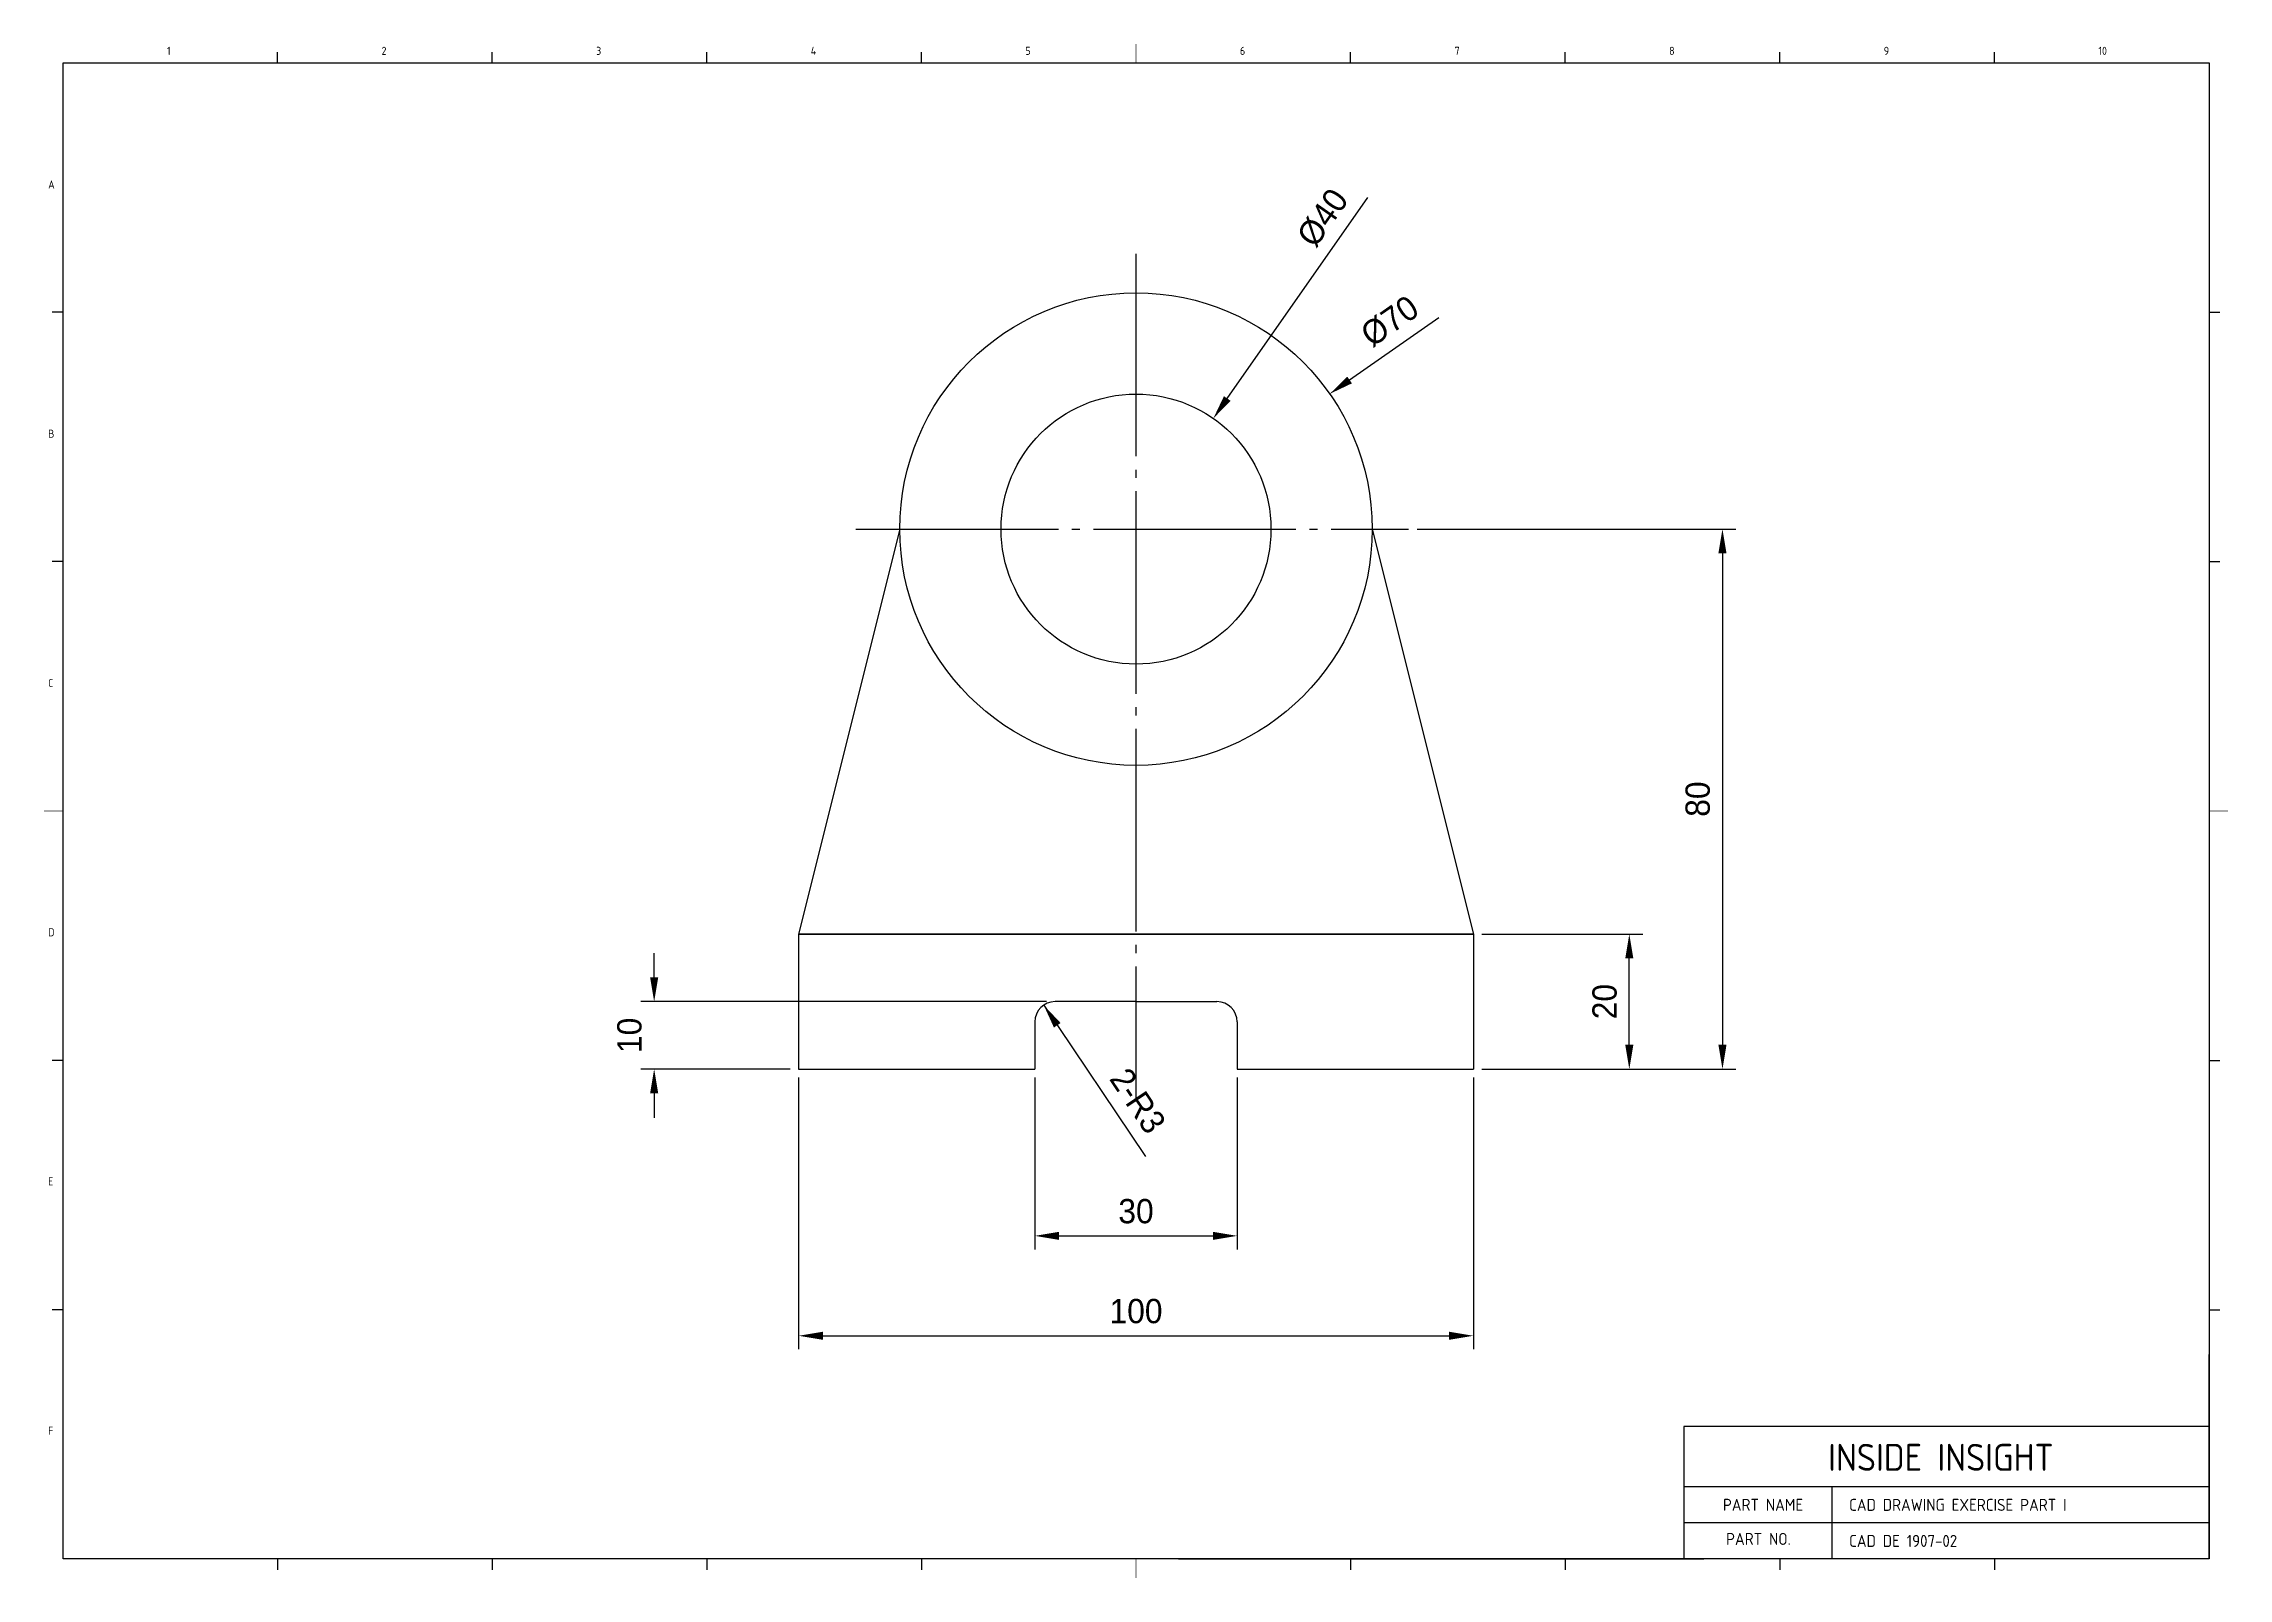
# Model space of a CAD drawing. Header units: inches. Extents: x 328 to 12229, y 132 to 477.
# Drawn here: x 718.5 to 1042.2, y 137.6 to 364.9 of the extents above; entities that cross this region are included whole.
import ezdxf

# ---------------------------------------------------------------- set-up
doc = ezdxf.new("R2010")
doc.units = ezdxf.units.IN
doc.header["$MEASUREMENT"] = 0
for name, pattern in [('C1', [3.52, 3, -0.2, 0.12, -0.2]), ('C2', [7.05, 6, -0.4, 0.25, -0.4]), ('D2', [11.2, 8, -0.8, 0.4, -0.8, 0.4, -0.8])]:
    doc.linetypes.add(name, pattern=pattern)
doc.layers.add('1', color=1, linetype='C2')
doc.layers.add('3', color=3, linetype='D2')
doc.styles.add('A', font='GENISO', dxfattribs={"bigfont": 'WHGTXT'})
doc.styles.get("Standard").update_dxf_attribs({"font": 'gulim.ttc'})
doc.dimstyles.new('inside insight', dxfattribs={"dimscale": 20, "dimtxt": 0.18, "dimasz": 0.18, "dimexe": 0.1, "dimexo": 0.0625, "dimgap": 0.09, "dimtad": 1, "dimdec": 0, "dimzin": 0, "dimdsep": 46, "dimtxsty": 'Standard', "dimcen": 0.09, "dimclrd": 3, "dimclre": 3, "dimclrt": 2, "dimadec": 0, "dimazin": 0, "dimtfac": 1, "dimtdec": 0, "dimtofl": 0, "dimtmove": 0, "dimatfit": 3, "dimfxl": 0, "dimtolj": 1, "dimtzin": 0, "dimarcsym": 0})

msp = doc.modelspace()

# ---------------------------------------------------------------- texts
at = {"linetype": 'Continuous', "style": 'A'}
for s, p in [('CAD DRAWING EXERCISE PART I', (986.041223, 147.555268)), ('CAD DE 1907-02', (986.041223, 142.209268))]:
    msp.add_text(s, height=1.782, dxfattribs=at).set_placement(p)

# ---------------------------------------------------------------- blocks, each defined once
blk = doc.blocks.new('*D19')
at = {"color": 3, "lineweight": -2}
blk.add_line((925.25, 324.3), (912.03, 315.07), dxfattribs=at)
at = {"color": 3}
for p, q in [((880.37, 291.19), (880.37, 294.79)), ((878.57, 292.99), (882.17, 292.99))]:
    blk.add_line(p, q, dxfattribs=at)
blk.add_solid([(911.68, 315.56), (912.37, 314.58), (909.07, 313.01)], dxfattribs=at)
at = {"layer": 'Defpoints', "color": 0}
for p in [(909.07, 313.01), (851.66, 272.96)]:
    blk.add_point(p, dxfattribs=at)
at = {"color": 2, "insert": (917.98, 323.78), "char_height": 3.6, "attachment_point": 5, "rotation": 34.9021}
blk.add_mtext('\\A1;%%c70', dxfattribs=at)
blk = doc.blocks.new('*D20')
at = {"color": 3, "lineweight": -2}
blk.add_line((893.89, 312.33), (914.7, 342.1), dxfattribs=at)
at = {"color": 3}
for p, q in [((880.37, 291.19), (880.37, 294.79)), ((878.57, 292.99), (882.17, 292.99))]:
    blk.add_line(p, q, dxfattribs=at)
blk.add_solid([(893.4, 312.67), (894.38, 311.99), (891.83, 309.38)], dxfattribs=at)
at = {"layer": 'Defpoints', "color": 0}
for p in [(891.83, 309.38), (868.91, 276.59)]:
    blk.add_point(p, dxfattribs=at)
at = {"color": 2, "insert": (908.05, 339.11), "char_height": 3.6, "attachment_point": 5, "rotation": 55.0479}
blk.add_mtext('\\A1;%%c40', dxfattribs=at)
blk = doc.blocks.new('*D21')
at = {"color": 3, "lineweight": -2}
for p, q in [((922.02, 292.99), (969.27, 292.99)), ((967.27, 289.39), (967.27, 216.59)), ((931.62, 212.99), (969.27, 212.99))]:
    blk.add_line(p, q, dxfattribs=at)
at = {"color": 3}
for points in [[(967.87, 289.39), (966.67, 289.39), (967.27, 292.99)], [(966.67, 216.59), (967.87, 216.59), (967.27, 212.99)]]:
    blk.add_solid(points, dxfattribs=at)
at = {"layer": 'Defpoints', "color": 0}
for p in [(920.77, 292.99), (930.37, 212.99), (967.27, 212.99)]:
    blk.add_point(p, dxfattribs=at)
at = {"color": 2, "insert": (963.62, 252.99), "char_height": 3.6, "attachment_point": 5, "rotation": 90}
blk.add_mtext('\\A1;80', dxfattribs=at)
blk = doc.blocks.new('*D22')
at = {"color": 3, "lineweight": -2}
for p, q in [((931.62, 232.99), (955.47, 232.99)), ((953.47, 216.59), (953.47, 229.39)), ((931.62, 212.99), (955.47, 212.99))]:
    blk.add_line(p, q, dxfattribs=at)
at = {"color": 3}
for points in [[(954.07, 229.39), (952.87, 229.39), (953.47, 232.99)], [(952.87, 216.59), (954.07, 216.59), (953.47, 212.99)]]:
    blk.add_solid(points, dxfattribs=at)
at = {"layer": 'Defpoints', "color": 0}
for p in [(930.37, 232.99), (953.47, 232.99), (930.37, 212.99)]:
    blk.add_point(p, dxfattribs=at)
at = {"color": 2, "insert": (949.82, 222.99), "char_height": 3.6, "attachment_point": 5, "rotation": 90}
blk.add_mtext('\\A1;20', dxfattribs=at)
blk = doc.blocks.new('*D23')
at = {"color": 3, "lineweight": -2}
for p, q in [((865.37, 211.74), (865.37, 186.29)), ((895.37, 211.74), (895.37, 186.29)), ((868.97, 188.29), (891.77, 188.29))]:
    blk.add_line(p, q, dxfattribs=at)
at = {"color": 3}
for points in [[(868.97, 188.89), (868.97, 187.69), (865.37, 188.29)], [(891.77, 187.69), (891.77, 188.89), (895.37, 188.29)]]:
    blk.add_solid(points, dxfattribs=at)
at = {"layer": 'Defpoints', "color": 0}
for p in [(865.37, 212.99), (895.37, 212.99), (895.37, 188.29)]:
    blk.add_point(p, dxfattribs=at)
at = {"color": 2, "insert": (880.37, 191.93), "char_height": 3.6, "attachment_point": 5}
blk.add_mtext('\\A1;30', dxfattribs=at)
blk = doc.blocks.new('*D24')
at = {"color": 3, "lineweight": -2}
for p, q in [((830.37, 211.74), (830.37, 171.49)), ((930.37, 211.74), (930.37, 171.49)), ((833.97, 173.49), (926.77, 173.49))]:
    blk.add_line(p, q, dxfattribs=at)
at = {"color": 3}
for points in [[(833.97, 174.09), (833.97, 172.89), (830.37, 173.49)], [(926.77, 172.89), (926.77, 174.09), (930.37, 173.49)]]:
    blk.add_solid(points, dxfattribs=at)
at = {"layer": 'Defpoints', "color": 0}
for p in [(830.37, 212.99), (930.37, 212.99), (930.37, 173.49)]:
    blk.add_point(p, dxfattribs=at)
at = {"color": 2, "insert": (880.37, 177.13), "char_height": 3.6, "attachment_point": 5}
blk.add_mtext('\\A1;100', dxfattribs=at)
blk = doc.blocks.new('*D25')
at = {"color": 3, "lineweight": -2}
for p, q in [((808.97, 226.59), (808.97, 230.19)), ((867.12, 222.99), (806.97, 222.99)), ((829.12, 212.99), (806.97, 212.99)), ((808.97, 209.39), (808.97, 205.79))]:
    blk.add_line(p, q, dxfattribs=at)
at = {"color": 3}
for points in [[(808.37, 226.59), (809.57, 226.59), (808.97, 222.99)], [(809.57, 209.39), (808.37, 209.39), (808.97, 212.99)]]:
    blk.add_solid(points, dxfattribs=at)
at = {"layer": 'Defpoints', "color": 0}
for p in [(808.97, 222.99), (868.37, 222.99), (830.37, 212.99)]:
    blk.add_point(p, dxfattribs=at)
at = {"color": 2, "insert": (805.32, 217.99), "char_height": 3.6, "attachment_point": 5, "rotation": 90}
blk.add_mtext('\\A1;10', dxfattribs=at)
blk = doc.blocks.new('*D26')
at = {"color": 3, "lineweight": -2}
blk.add_line((866.69, 222.47), (881.8, 200.05), dxfattribs=at)
at = {"color": 3}
blk.add_solid([(869.2, 219.82), (868.21, 219.15), (866.69, 222.47)], dxfattribs=at)
at = {"layer": 'Defpoints', "color": 0}
for p in [(866.69, 222.47), (868.37, 219.99)]:
    blk.add_point(p, dxfattribs=at)
at = {"color": 2, "insert": (880.64, 208.3), "char_height": 3.6, "attachment_point": 5, "rotation": 303.9591}
blk.add_mtext('\\A1;2-R3', dxfattribs=at)
blk = doc.blocks.new('INSIDE INSIGHT TITLE BLOCK')
at = {"linetype": 'Continuous'}
for p, q in [((721.37, 362.03), (1039.37, 362.03)), ((721.37, 140.43), (721.37, 362.03)), ((1039.37, 362.03), (1039.37, 140.43)), ((1039.37, 140.43), (721.37, 140.43))]:
    blk.add_line(p, q, dxfattribs=at)
at = {"layer": '3', "color": 3, "linetype": 'Continuous'}
for p, q in [((753.17, 362.03), (753.17, 363.63)), ((784.97, 362.03), (784.97, 363.63)), ((848.57, 362.03), (848.57, 363.63)), ((912.17, 362.03), (912.17, 363.63)), ((943.97, 362.03), (943.97, 363.63)), ((975.77, 362.03), (975.77, 363.63)), ((1007.57, 362.03), (1007.57, 363.63)), ((721.37, 325.11), (719.77, 325.11)), ((1039.37, 325.11), (1040.97, 325.11)), ((721.37, 288.19), (719.77, 288.19)), ((1039.37, 288.19), (1040.97, 288.19)), ((721.37, 214.27), (719.77, 214.27)), ((1039.37, 214.27), (1040.97, 214.27)), ((721.37, 177.35), (719.77, 177.35)), ((1039.37, 177.35), (1040.97, 177.35)), ((1039.37, 140.43), (1039.37, 170.72)), ((1039.37, 160.03), (961.55, 160.03)), ((961.55, 160.03), (961.55, 140.43)), ((1039.37, 151.12), (961.55, 151.12)), ((983.53, 140.43), (983.53, 151.12)), ((1039.37, 145.77), (961.55, 145.77)), ((753.17, 140.43), (753.17, 138.83)), ((784.97, 140.43), (784.97, 138.83)), ((816.77, 140.43), (816.77, 138.83)), ((848.57, 140.43), (848.57, 138.83)), ((886.68, 140.43), (964.49, 140.43)), ((912.17, 140.43), (912.17, 138.83)), ((975.77, 140.43), (975.77, 138.83))]:
    blk.add_line(p, q, dxfattribs=at)
at = {"layer": '3', "linetype": 'Continuous'}
blk.add_line((816.77, 362.03), (816.77, 363.63), dxfattribs=at)
at = {"layer": '3', "color": 3, "linetype": 'Continuous', "const_width": 0.12}
for points in [[(880.37, 362.03), (880.37, 364.83)], [(721.37, 251.23), (718.57, 251.23)], [(1039.37, 251.23), (1042.17, 251.23)], [(880.37, 140.43), (880.37, 137.63)]]:
    blk.add_lwpolyline(points, dxfattribs=at)
at = {"linetype": 'Continuous', "style": 'A'}
for s, height, p in [('1', 1.2, (736.77, 363.23)), ('2', 1.2, (768.57, 363.23)), ('3', 1.2, (800.37, 363.23)), ('4', 1.2, (832.17, 363.23)), ('5', 1.2, (863.97, 363.23)), ('6', 1.2, (895.77, 363.23)), ('7', 1.2, (927.57, 363.23)), ('8', 1.2, (959.37, 363.23)), ('9', 1.2, (991.17, 363.23)), ('10', 1.2, (1022.97, 363.23)), ('A', 1.2, (719.17, 343.43)), ('B', 1.2, (719.17, 306.51)), ('C', 1.2, (719.17, 269.59)), ('D', 1.2, (719.17, 232.67)), ('E', 1.2, (719.17, 195.75)), ('F', 1.2, (719.17, 158.83)), ('PART NAME', 1.782, (967.34, 147.56)), ('PART NO.', 1.782, (967.81, 142.51))]:
    blk.add_text(s, height=height, dxfattribs=at).set_placement(p)
at = {"insert": (982.94, 157.48), "char_height": 3.9942, "width": 47.99, "attachment_point": 1, "style": 'A'}
blk.add_mtext('INSIDE INSIGHT', dxfattribs=at)

# ---------------------------------------------------------------- dimensions: what is measured, and where the dimension line sits
dim = msp.add_diameter_dim_2p(p1=(868.910792, 276.593087), p2=(891.826439, 309.378345), dimstyle='inside insight')
dim.commit()
dim.dimension.update_dxf_attribs({"geometry": '*D20', "text_midpoint": (911.109957, 336.96714), "dimtype": 163})
dim = msp.add_diameter_dim_2p(p1=(851.664043, 272.959544), p2=(909.073187, 313.011888), dimstyle='inside insight')
dim.commit()
dim.dimension.update_dxf_attribs({"geometry": '*D19', "text_midpoint": (917.977318, 323.780335)})
for base, p1, p2, picture, middle in [((967.268615, 212.985716), (920.768615, 292.985716), (930.368615, 212.985716), '*D21', (963.623615, 252.985716)), ((953.468615, 232.985716), (930.368615, 212.985716), (930.368615, 232.985716), '*D22', (949.823615, 222.985716))]:
    dim = msp.add_linear_dim(base=base, p1=p1, p2=p2, angle=90, dimstyle='inside insight')
    dim.commit()
    dim.dimension.update_dxf_attribs({"geometry": picture, "text_midpoint": middle})
dim = msp.add_linear_dim(base=(808.968615, 222.985716), p1=(830.368615, 212.985716), p2=(868.368615, 222.985716), angle=90, dimstyle='inside insight')
dim.commit()
dim.dimension.update_dxf_attribs({"geometry": '*D25', "text_midpoint": (808.968615, 217.985716), "dimtype": 160})
dim = msp.add_radius_dim(center=(868.368615, 219.985716), mpoint=(866.692814, 222.474027), text='2-<>', dimstyle='inside insight')
dim.commit()
dim.dimension.update_dxf_attribs({"geometry": '*D26', "text_midpoint": (877.610439, 206.263008), "dimtype": 164})
for base, p1, p2, picture, middle in [((930.368615, 173.485716), (830.368615, 212.985716), (930.368615, 212.985716), '*D24', (880.368615, 177.134316)), ((895.368615, 188.285716), (865.368615, 212.985716), (895.368615, 212.985716), '*D23', (880.368615, 191.930716))]:
    dim = msp.add_linear_dim(base=base, p1=p1, p2=p2, dimstyle='inside insight')
    dim.commit()
    dim.dimension.update_dxf_attribs({"geometry": picture, "text_midpoint": middle})

# ---------------------------------------------------------------- linework, layer by layer
for p, q in [((845.368615, 292.985716), (830.368615, 232.985716)), ((915.368615, 292.985716), (930.368615, 232.985716)), ((880.368615, 232.985716), (830.368615, 232.985716)), ((830.368615, 232.985716), (880.368615, 232.985716)), ((830.368615, 232.985716), (830.368615, 212.985716)), ((880.368615, 232.985716), (930.368615, 232.985716)), ((930.368615, 232.985716), (880.368615, 232.985716)), ((930.368615, 232.985716), (930.368615, 212.985716)), ((880.368615, 222.985716), (868.368615, 222.985716)), ((880.368615, 222.985716), (892.368615, 222.985716)), ((865.368615, 219.985716), (865.368615, 212.985716)), ((895.368615, 219.985716), (895.368615, 212.985716)), ((830.368615, 212.985716), (865.368615, 212.985716)), ((895.368615, 212.985716), (930.368615, 212.985716))]:
    msp.add_line(p, q)
for radius in [35, 20]:
    msp.add_circle((880.368615, 292.985716), radius)
for centre, start, end in [((868.368615, 219.985716), 90, 180), ((892.368615, 219.985716), 0, 90)]:
    msp.add_arc(centre, 3, start, end)
at = {"layer": '1', "linetype": 'C1', "ltscale": 10}
for p, q in [((880.368615, 333.785716), (880.368615, 208.185716)), ((838.868615, 292.985716), (920.768615, 292.985716))]:
    msp.add_line(p, q, dxfattribs=at)
at = {"layer": '3', "color": 3, "linetype": 'Continuous'}
for p, q in [((943.968615, 140.427268), (943.968615, 138.827268)), ((1007.568615, 140.427268), (1007.568615, 138.827268))]:
    msp.add_line(p, q, dxfattribs=at)

# ---------------------------------------------------------------- block references
msp.add_blockref('INSIDE INSIGHT TITLE BLOCK', (0, 0))

msp.set_redraw_order([(e.dxf.handle, doc.entitydb.next_handle()) for e in msp.query("TEXT MTEXT ATTDEF DIMENSION ARC_DIMENSION")])  # texts and dimensions are drawn at this point

doc.saveas('drawing.dxf')
